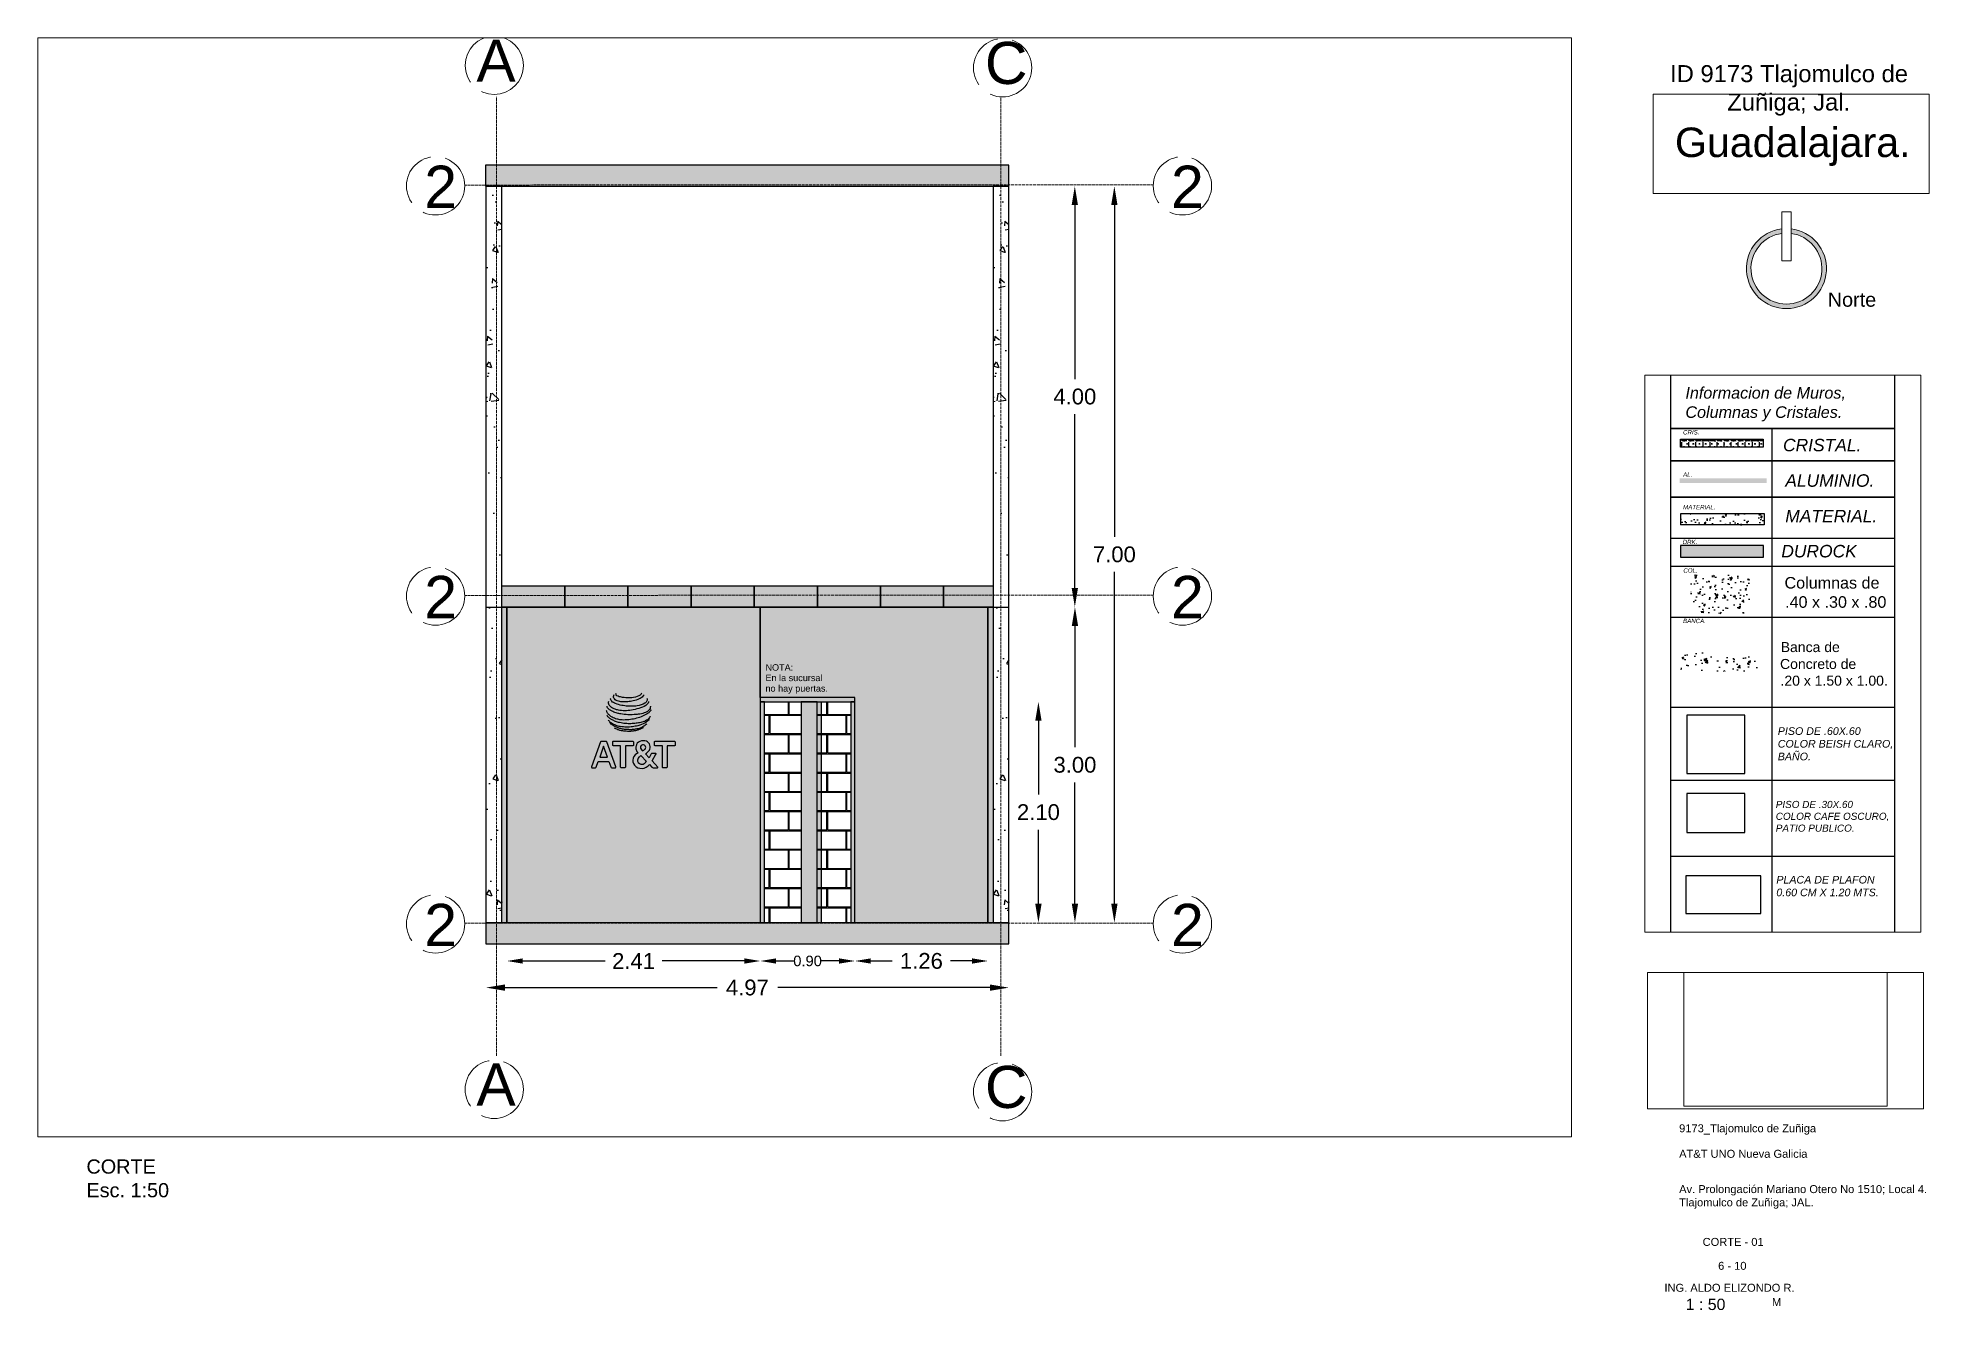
# Paper-space layout 'ARQ-06' of a CAD drawing. Header units: millimetres. Extents: x 82.4 to 165.7, y 72 to 128.1.
# The model-space entities are those that its viewports show. They can reach past a viewport. Long polylines and large blocks are cut down to what shows.
import ezdxf

# ---------------------------------------------------------------- set-up
doc = ezdxf.new("R2010")
doc.units = ezdxf.units.MM
doc.linetypes.add('ACAD_ISO02W100', pattern=[15, 12, -3])
for name, color, linetype in [('CORTE', 254, 'Continuous'), ('CUADRO IMFORMATIVO', 144, 'Continuous'), ('MEDIDAS.', 144, 'Continuous'), ('MUROS ACABADOS', 142, 'Continuous')]:
    doc.layers.add(name, color=color, linetype=linetype)
for name, color, linetype, lineweight in [('COTAS', 161, 'ACAD_ISO02W100', 20), ('IMAGENES 3', 142, 'Continuous', 18), ('LAM-Solapa', 157, 'Continuous', 18), ('MURO DUROCK', 161, 'Continuous', 25)]:
    doc.layers.add(name, color=color, linetype=linetype, lineweight=lineweight)
doc.styles.get("Standard").update_dxf_attribs({"font": 'arial.ttf'})
doc.dimstyles.get("Standard").update_dxf_attribs({"dimtxt": 0.15, "dimasz": 0.18, "dimexe": 0.18, "dimexo": 0.0625, "dimgap": 0.09, "dimtad": 0, "dimtih": 1, "dimtoh": 1, "dimzin": 0, "dimdsep": 46, "dimtxsty": 'Standard', "dimblk2": 'ARCHTICK', "dimcen": 0.09, "dimadec": 0, "dimazin": 0, "dimtfac": 1, "dimtofl": 0, "dimtmove": 0, "dimatfit": 3, "dimfxl": 1, "dimtolj": 1, "dimtzin": 0, "dimarcsym": 0})
picture_1 = doc.add_image_def('image53.png', size_in_pixel=(703, 467))

psp = doc.layouts.new('ARQ-06')

# ---------------------------------------------------------------- texts
at = {"layer": 'LAM-Solapa', "attachment_point": 1}
for s, width, heights, insert, char_height in [('\\pi1.7427;ID 9173 Tlajomulco de \\P\\pi4.2615;Zuñiga; Jal.', 13.82729, [3.054], (152.556, 126.864), 0.75), ('\\pi1.8495;Guadalajara.', 13.82729, [0], (152.662, 124.113), 1.2979), ('Norte', 22.68618, [0], (161.245, 116.846), 0.625), ('9173_Tlajomulco de Zuñiga', 23.37132, [0], (154.698, 80.202), 0.35), ('CORTE\\PEsc. 1:50', 22.68618, [0], (84.533, 78.654), 0.625), ('AT&T UNO Nueva Galicia', 23.37132, [0], (154.698, 79.078), 0.35), ('Av. Prolongación Mariano Otero No 1510; Local 4.\\PTlajomulco de Zuñiga; JAL.', 23.37132, [4.461], (154.698, 77.522), 0.35), ('\\pi1.8671;CORTE - 01', 6.30978, [1.862], (153.865, 75.197), 0.35), ('\\pi2.5506;6 - 10', 6.30978, [1.46], (153.865, 74.143), 0.35), ('ING. ALDO ELIZONDO R.', 12.25027, [0], (154.05, 73.176), 0.35), ('\\pi0.93798;1 : 50', 3.51409, [1.255], (154.05, 72.521), 0.5), ('M', 2.80981, [1.297], (158.788, 72.543), 0.35)]:
    psp.add_mtext_dynamic_manual_height_columns(s, width=width, gutter_width=12.5, heights=heights, dxfattribs=dict(at, insert=insert, char_height=char_height))

msp = doc.modelspace()

# ---------------------------------------------------------------- texts
at = {"layer": 'CORTE', "color": 140}
for s, p in [('NOTA:', (10967.269, 3785.816)), ('En la sucursal', (10967.269, 3785.717)), ('no hay puertas.', (10967.269, 3785.617))]:
    msp.add_text(s, height=0.0617, dxfattribs=at).set_placement(p)
at = {"layer": 'COTAS', "color": 164, "char_height": 0.4, "attachment_point": 1}
for s, insert in [('A', (10964.522, 3791.814)), ('C', (10969.355, 3791.792)), ('A', (10964.522, 3782.083)), ('C', (10969.355, 3782.06))]:
    msp.add_mtext_dynamic_manual_height_columns(s, width=0.04813, gutter_width=12.5, heights=[0], dxfattribs=dict(at, insert=insert))
at = {"layer": 'COTAS', "color": 164, "char_height": 0.402, "attachment_point": 1}
for insert in [(10964.026, 3790.616), (10971.123, 3790.616), (10964.026, 3786.717), (10971.123, 3786.717), (10964.026, 3783.6), (10971.123, 3783.6)]:
    msp.add_mtext('2', dxfattribs=dict(at, insert=insert))
at = {"layer": 'CUADRO IMFORMATIVO', "color": 7}
for s, height, p in [('Columnas de', 0.11881, (10997.114, 3819.75)), ('.40 x .30 x .80', 0.11881, (10997.12, 3819.552)), ('Banca de', 0.1031, (10997.075, 3819.096)), ('Concreto de', 0.10306, (10997.068, 3818.922)), ('.20 x 1.50 x 1.00.', 0.10306, (10997.073, 3818.75))]:
    msp.add_text(s, height=height, dxfattribs=at).set_placement(p)
at = {"layer": 'CUADRO IMFORMATIVO', "color": 7, "attachment_point": 1}
for s, insert, char_height in [('{\\fArial|b0|i1|c0|p34;Informacion de Muros, \\PColumnas y Cristales.}', (10996.094, 3821.824), 0.11888), ('{\\fArial|b0|i1|c0|p34;CRIS.}', (10996.07, 3821.381), 0.04516), ('{\\fArial|b0|i1|c0|p34;CRISTAL.}', (10997.099, 3821.291), 0.1282), ('{\\fArial|b0|i1|c0|p34;AL.}', (10996.07, 3820.946), 0.04516), ('{\\fArial|b0|i1|c0|p34;ALUMINIO.}', (10997.122, 3820.926), 0.12835), ('{\\fArial|b0|i1|c0|p34;MATERIAL.}', (10996.07, 3820.61), 0.04516), ('{\\fArial|b0|i1|c0|p34;MATERIAL.}', (10997.122, 3820.56), 0.12835), ('{\\fArial|b0|i1|c0|p34;DRK.}', (10996.066, 3820.252), 0.04516), ('{\\fArial|b0|i1|c0|p34;DUROCK}', (10997.081, 3820.199), 0.12835), ('{\\fArial|b0|i1|c0|p34;COL.}', (10996.073, 3819.958), 0.04516), ('{\\fArial|b0|i1|c0|p34;BANCA.}', (10996.07, 3819.439), 0.04516), ('{\\fArial|b0|i1|c0|p34;PISO DE .60X.60\\PCOLOR BEISH CLARO, \\PBAÑO. }', (10997.045, 3818.322), 0.07849), ('{\\fArial|b0|i1|c0|p34;PISO DE .30X.60\\PCOLOR CAFE OSCURO, \\PPATIO PUBLICO. }', (10997.024, 3817.564), 0.07311), ('{\\fArial|b0|i1|c0|p34;PLACA DE PLAFON\\P0.60 CM X 1.20 MTS.}', (10997.03, 3816.792), 0.07849)]:
    msp.add_mtext_dynamic_manual_height_columns(s, width=3.703, gutter_width=12.5, heights=[0], dxfattribs=dict(at, insert=insert, char_height=char_height))

# ---------------------------------------------------------------- blocks, each defined once
blk = doc.blocks.new('letrero para plano azul')
at = {"true_color": 0x389cff}
h = blk.add_hatch(color=150, dxfattribs=at)
h.dxf.hatch_style = 1
edge = h.paths.add_edge_path()
edge.add_spline(control_points=[(10971.29, 3808.231), (10971.291, 3808.222), (10971.302, 3808.189), (10971.345, 3808.159), (10971.405, 3808.126), (10971.47, 3808.104), (10971.562, 3808.085), (10971.68, 3808.073), (10971.797, 3808.075), (10971.906, 3808.088), (10971.98, 3808.107), (10972.039, 3808.139), (10972.072, 3808.171), (10972.084, 3808.204), (10972.085, 3808.225), (10972.085, 3808.231)], knot_values=[0.014023, 0.014023, 0.014023, 0.014023, 0.030974, 0.073379, 0.10402, 0.155335, 0.197783, 0.274963, 0.369242, 0.410223, 0.47411, 0.506523, 0.530369, 0.556614, 0.567607, 0.567607, 0.567607, 0.567607], degree=3, periodic=0)
edge.add_ellipse((10971.687, 3808.14), major_axis=(-0.408, 0), ratio=0.990182, start_angle=192.9923, end_angle=206.2179)
edge.add_spline(control_points=[(10972.053, 3808.318), (10972.053, 3808.315), (10972.052, 3808.295), (10972.008, 3808.24), (10971.906, 3808.197), (10971.776, 3808.163), (10971.647, 3808.144), (10971.535, 3808.15), (10971.443, 3808.17), (10971.377, 3808.203), (10971.333, 3808.241), (10971.316, 3808.285), (10971.319, 3808.31), (10971.324, 3808.322)], knot_values=[0.003597, 0.003597, 0.003597, 0.003597, 0.009886, 0.039798, 0.122741, 0.208239, 0.285459, 0.358281, 0.409779, 0.455584, 0.490924, 0.513468, 0.537289, 0.537289, 0.537289, 0.537289], degree=3, periodic=0)
edge.add_ellipse((10971.687, 3808.14), major_axis=(-0.408, 0), ratio=0.990182, start_angle=333.1991, end_angle=346.9413)
h = blk.add_hatch(color=150, dxfattribs=at)
h.dxf.hatch_style = 1
edge = h.paths.add_edge_path()
edge.add_spline(control_points=[(10971.958, 3808.442), (10971.96, 3808.437), (10971.96, 3808.43), (10971.938, 3808.394), (10971.872, 3808.357), (10971.777, 3808.326), (10971.669, 3808.311), (10971.587, 3808.309), (10971.519, 3808.315), (10971.477, 3808.327), (10971.438, 3808.348), (10971.415, 3808.377), (10971.406, 3808.414), (10971.416, 3808.436), (10971.423, 3808.448)], knot_values=[0.003593, 0.003593, 0.003593, 0.003593, 0.006024, 0.021106, 0.073245, 0.144555, 0.202269, 0.269247, 0.293403, 0.325434, 0.349075, 0.372728, 0.390364, 0.4152, 0.4152, 0.4152, 0.4152], degree=3, periodic=0)
edge.add_ellipse((10971.687, 3808.14), major_axis=(-0.408, 0), ratio=0.990182, start_angle=310.357, end_angle=323.8514)
edge.add_spline(control_points=[(10971.358, 3808.378), (10971.356, 3808.369), (10971.356, 3808.348), (10971.385, 3808.307), (10971.458, 3808.271), (10971.557, 3808.245), (10971.66, 3808.232), (10971.755, 3808.231), (10971.862, 3808.236), (10971.96, 3808.263), (10972.022, 3808.319), (10972.025, 3808.352), (10972.023, 3808.366), (10972.023, 3808.37)], knot_values=[0.008649, 0.008649, 0.008649, 0.008649, 0.025773, 0.045772, 0.096013, 0.166665, 0.233614, 0.282556, 0.338803, 0.427861, 0.462359, 0.479526, 0.486818, 0.486818, 0.486818, 0.486818], degree=3, periodic=0)
edge.add_ellipse((10971.687, 3808.14), major_axis=(-0.408, 0), ratio=0.990182, start_angle=214.66, end_angle=228.4302)
h = blk.add_hatch(color=150, dxfattribs=at)
h.dxf.hatch_style = 1
edge = h.paths.add_edge_path()
edge.add_ellipse((10971.687, 3808.14), major_axis=(-0.408, 0), ratio=0.990182, start_angle=235.8088, end_angle=304.4805)
edge.add_spline(control_points=[(10971.457, 3808.473), (10971.447, 3808.462), (10971.449, 3808.433), (10971.508, 3808.406), (10971.583, 3808.388), (10971.694, 3808.385), (10971.802, 3808.388), (10971.925, 3808.442), (10971.923, 3808.467), (10971.917, 3808.474)], knot_values=[0.128865, 0.128865, 0.128865, 0.128865, 0.153866, 0.179922, 0.232217, 0.300381, 0.373945, 0.445699, 0.478946, 0.478946, 0.478946, 0.478946], degree=3, periodic=0)
h = blk.add_hatch(color=150, dxfattribs=at)
h.dxf.hatch_style = 1
edge = h.paths.add_edge_path()
edge.add_spline(control_points=[(10971.286, 3808.07), (10971.29, 3808.062), (10971.298, 3808.048), (10971.317, 3808.028), (10971.344, 3808.004), (10971.387, 3807.978), (10971.447, 3807.95), (10971.529, 3807.927), (10971.609, 3807.914), (10971.695, 3807.91), (10971.775, 3807.912), (10971.866, 3807.922), (10971.941, 3807.938), (10972.005, 3807.967), (10972.052, 3807.996), (10972.074, 3808.029), (10972.082, 3808.041), (10972.084, 3808.044)], knot_values=[0.012982, 0.012982, 0.012982, 0.012982, 0.028308, 0.04302, 0.063513, 0.093229, 0.133566, 0.183249, 0.248239, 0.279568, 0.339134, 0.393524, 0.445234, 0.477135, 0.521976, 0.542107, 0.5483, 0.5483, 0.5483, 0.5483], degree=3, periodic=0)
edge.add_ellipse((10971.687, 3808.14), major_axis=(-0.408, 0), ratio=0.990182, start_angle=166.2681, end_angle=183.2099)
edge.add_spline(control_points=[(10972.095, 3808.163), (10972.092, 3808.156), (10972.085, 3808.141), (10972.059, 3808.113), (10972.003, 3808.074), (10971.914, 3808.034), (10971.805, 3808.001), (10971.698, 3807.982), (10971.611, 3807.977), (10971.536, 3807.981), (10971.479, 3807.992), (10971.425, 3808.009), (10971.381, 3808.03), (10971.345, 3808.055), (10971.318, 3808.081), (10971.301, 3808.103), (10971.287, 3808.127), (10971.282, 3808.144), (10971.28, 3808.153)], knot_values=[0.007802, 0.007802, 0.007802, 0.007802, 0.0205, 0.038932, 0.075849, 0.143421, 0.21564, 0.282181, 0.339884, 0.372758, 0.418414, 0.445526, 0.474864, 0.506767, 0.524911, 0.541965, 0.557948, 0.574375, 0.574375, 0.574375, 0.574375], degree=3, periodic=0)
edge.add_ellipse((10971.687, 3808.14), major_axis=(-0.408, 0), ratio=0.990182, start_angle=358.1762, end_angle=370)
h = blk.add_hatch(color=150, dxfattribs=at)
h.dxf.hatch_style = 1
edge = h.paths.add_edge_path()
edge.add_spline(control_points=[(10971.333, 3807.941), (10971.339, 3807.934), (10971.356, 3807.915), (10971.385, 3807.888), (10971.423, 3807.863), (10971.47, 3807.842), (10971.526, 3807.823), (10971.594, 3807.808), (10971.671, 3807.801), (10971.748, 3807.8), (10971.824, 3807.81), (10971.89, 3807.826), (10971.953, 3807.854), (10971.992, 3807.883), (10972.015, 3807.902), (10972.02, 3807.906)], knot_values=[0.02124, 0.02124, 0.02124, 0.02124, 0.038567, 0.066554, 0.09322, 0.121056, 0.158938, 0.200798, 0.247614, 0.298784, 0.33987, 0.387174, 0.420854, 0.464375, 0.475001, 0.475001, 0.475001, 0.475001], degree=3, periodic=0)
edge.add_ellipse((10971.687, 3808.14), major_axis=(-0.408, 0), ratio=0.990182, start_angle=144.5182, end_angle=157.8506)
edge.add_spline(control_points=[(10972.065, 3807.988), (10972.059, 3807.981), (10972.034, 3807.956), (10971.969, 3807.908), (10971.87, 3807.873), (10971.755, 3807.853), (10971.646, 3807.845), (10971.542, 3807.853), (10971.45, 3807.878), (10971.381, 3807.909), (10971.339, 3807.948), (10971.321, 3807.969), (10971.315, 3807.977)], knot_values=[0.011524, 0.011524, 0.011524, 0.011524, 0.028354, 0.074673, 0.157277, 0.217096, 0.286184, 0.354151, 0.405667, 0.458056, 0.490472, 0.508639, 0.508639, 0.508639, 0.508639], degree=3, periodic=0)
edge.add_ellipse((10971.687, 3808.14), major_axis=(-0.408, 0), ratio=0.990182, start_angle=23.854, end_angle=29.5948)
h = blk.add_hatch(color=150, dxfattribs=at)
h.dxf.hatch_style = 1
edge = h.paths.add_edge_path()
edge.add_ellipse((10971.687, 3808.14), major_axis=(-0.408, 0), ratio=0.990182, start_angle=50.6786, end_angle=131.2406)
edge.add_spline(control_points=[(10971.956, 3807.837), (10971.952, 3807.834), (10971.935, 3807.826), (10971.903, 3807.809), (10971.855, 3807.791), (10971.797, 3807.779), (10971.734, 3807.769), (10971.673, 3807.77), (10971.607, 3807.772), (10971.546, 3807.783), (10971.49, 3807.798), (10971.454, 3807.815), (10971.436, 3807.824), (10971.429, 3807.828)], knot_values=[0.00823, 0.00823, 0.00823, 0.00823, 0.0177, 0.042594, 0.074296, 0.109937, 0.148709, 0.189938, 0.2206, 0.268724, 0.301937, 0.3263, 0.33974, 0.33974, 0.33974, 0.33974], degree=3, periodic=0)
h = blk.add_hatch(color=255)
h.dxf.hatch_style = 1
edge = h.paths.add_edge_path()
edge.add_line((10971.014, 3807.103), (10971.079, 3807.103))
edge.add_arc((10971.079, 3807.116), 0.0137, 270, 346.4923)
edge.add_line((10971.092, 3807.113), (10971.13, 3807.219))
edge.add_line((10971.13, 3807.219), (10971.325, 3807.219))
edge.add_line((10971.325, 3807.219), (10971.361, 3807.117))
edge.add_arc((10971.382, 3807.124), 0.0215, 198.6171, 261.6624)
edge.add_line((10971.378, 3807.103), (10971.443, 3807.103))
edge.add_arc((10971.441, 3807.114), 0.0117, 278.8223, 386.0649)
edge.add_line((10971.452, 3807.119), (10971.287, 3807.577))
edge.add_arc((10971.271, 3807.571), 0.0166, 19.8261, 75.8209)
edge.add_line((10971.275, 3807.587), (10971.185, 3807.587))
edge.add_arc((10971.185, 3807.574), 0.0136, 90, 151.5385)
edge.add_line((10971.173, 3807.58), (10971.006, 3807.119))
edge.add_arc((10971.016, 3807.113), 0.0108, 151.0703, 262.0236)
h.paths.add_polyline_path([(10971.157, 3807.297), (10971.297, 3807.297), (10971.228, 3807.497)], flags=16)
h = blk.add_hatch(color=255)
h.dxf.hatch_style = 1
edge = h.paths.add_edge_path()
edge.add_line((10971.405, 3807.588), (10971.763, 3807.588))
edge.add_arc((10971.763, 3807.576), 0.0118, 4.2, 90, ccw=False)
edge.add_line((10971.775, 3807.577), (10971.775, 3807.518))
edge.add_arc((10971.764, 3807.518), 0.011, -95.3111, 0, ccw=False)
edge.add_line((10971.763, 3807.507), (10971.628, 3807.507))
edge.add_line((10971.628, 3807.507), (10971.628, 3807.112))
edge.add_arc((10971.616, 3807.114), 0.0118, 280.0314, 347.5188, ccw=False)
edge.add_line((10971.618, 3807.103), (10971.551, 3807.103))
edge.add_arc((10971.552, 3807.115), 0.0123, 188.9431, 262.8223, ccw=False)
edge.add_line((10971.54, 3807.113), (10971.54, 3807.507))
edge.add_line((10971.54, 3807.507), (10971.407, 3807.507))
edge.add_arc((10971.407, 3807.52), 0.0134, 193.5965, 270, ccw=False)
edge.add_line((10971.394, 3807.517), (10971.394, 3807.575))
edge.add_arc((10971.406, 3807.575), 0.0128, 97.5157, 180, ccw=False)
h = blk.add_hatch(color=255)
h.dxf.hatch_style = 1
edge = h.paths.add_edge_path(flags=16)
edge.add_arc((10971.829, 3807.617), 0.233, 297.9697, 312.5604)
edge.add_arc((10971.954, 3807.477), 0.0455, 315.7362, 358.7602)
edge.add_arc((10971.957, 3807.48), 0.0428, 355.2814, 443.5652)
edge.add_arc((10971.951, 3807.38), 0.143, 85.5402, 94.4598)
edge.add_arc((10971.946, 3807.479), 0.0434, 98.3903, 178.7763)
edge.add_arc((10971.96, 3807.475), 0.0574, 175.1233, 217.1316)
edge.add_arc((10972.044, 3807.523), 0.154, 212.4434, 226.6899)
edge = h.paths.add_edge_path(flags=16)
edge.add_line((10972.011, 3807.219), (10971.913, 3807.325))
edge.add_arc((10971.995, 3807.171), 0.174, 118.201, 134.038)
edge.add_arc((10971.924, 3807.242), 0.0742, 132.5389, 194.599)
edge.add_arc((10971.924, 3807.241), 0.0743, 194.4613, 279.0682)
edge.add_arc((10971.93, 3807.254), 0.0857, 274.3532, 321.59)
edge.add_arc((10971.85, 3807.33), 0.196, 318.4876, 325.3812)
edge = h.paths.add_edge_path()
edge.add_arc((10971.915, 3807.236), 0.151, 111.7971, 215.4875)
edge.add_arc((10971.924, 3807.272), 0.181, 223.2882, 323.398)
edge.add_line((10972.069, 3807.164), (10972.114, 3807.114))
edge.add_arc((10972.136, 3807.129), 0.0264, 215.8159, 267.0105)
edge.add_line((10972.134, 3807.103), (10972.217, 3807.103))
edge.add_arc((10972.216, 3807.112), 0.00941, 277.5157, 384.5194)
edge.add_line((10972.224, 3807.116), (10972.119, 3807.23))
edge.add_line((10972.119, 3807.23), (10972.188, 3807.35))
edge.add_arc((10972.18, 3807.354), 0.00926, 329.9216, 439.5861)
edge.add_line((10972.182, 3807.364), (10972.116, 3807.364))
edge.add_arc((10972.116, 3807.345), 0.0189, 90, 140.6245)
edge.add_line((10972.101, 3807.357), (10972.06, 3807.286))
edge.add_line((10972.06, 3807.286), (10971.993, 3807.36))
edge.add_arc((10971.904, 3807.536), 0.197, 296.6772, 325.6351)
edge.add_arc((10971.968, 3807.482), 0.114, 329.7219, 428.2029)
edge.add_arc((10971.953, 3807.427), 0.171, 70.2157, 111.5609)
edge.add_arc((10971.933, 3807.482), 0.113, 112.5789, 170.1889)
edge.add_arc((10971.954, 3807.474), 0.135, 168.3304, 197.2049)
edge.add_arc((10971.999, 3807.496), 0.185, 199.7699, 220.7987)
h = blk.add_hatch(color=255)
h.dxf.hatch_style = 1
edge = h.paths.add_edge_path()
edge.add_line((10972.17, 3807.588), (10972.528, 3807.588))
edge.add_arc((10972.528, 3807.576), 0.0118, 4.2, 90, ccw=False)
edge.add_line((10972.54, 3807.577), (10972.54, 3807.518))
edge.add_arc((10972.529, 3807.518), 0.011, -95.3111, 0, ccw=False)
edge.add_line((10972.528, 3807.507), (10972.393, 3807.507))
edge.add_line((10972.393, 3807.507), (10972.393, 3807.112))
edge.add_arc((10972.381, 3807.114), 0.0118, 280.0314, 347.5188, ccw=False)
edge.add_line((10972.383, 3807.103), (10972.316, 3807.103))
edge.add_arc((10972.317, 3807.115), 0.0123, 188.9431, 262.8223, ccw=False)
edge.add_line((10972.305, 3807.113), (10972.305, 3807.507))
edge.add_line((10972.305, 3807.507), (10972.172, 3807.507))
edge.add_arc((10972.172, 3807.52), 0.0134, 193.5965, 270, ccw=False)
edge.add_line((10972.158, 3807.517), (10972.158, 3807.575))
edge.add_arc((10972.171, 3807.575), 0.0128, 97.5157, 180, ccw=False)
at = {"color": 255}
for points in [[(10971.014, 3807.103), (10971.079, 3807.103, 0.346732), (10971.092, 3807.113), (10971.13, 3807.219), (10971.325, 3807.219), (10971.361, 3807.117, 0.282242), (10971.378, 3807.103), (10971.443, 3807.103, 0.50537), (10971.452, 3807.119), (10971.287, 3807.577, 0.249304), (10971.275, 3807.587), (10971.185, 3807.587, 0.275157), (10971.173, 3807.58), (10971.006, 3807.119, 0.525866)], [(10971.405, 3807.588), (10971.763, 3807.588, -0.392903), (10971.775, 3807.577), (10971.775, 3807.518, -0.441632), (10971.763, 3807.507), (10971.628, 3807.507), (10971.628, 3807.112, -0.303287), (10971.618, 3807.103), (10971.551, 3807.103, -0.334009), (10971.54, 3807.113), (10971.54, 3807.507), (10971.407, 3807.507, -0.346298), (10971.394, 3807.517), (10971.394, 3807.575, -0.376295)], [(10972.17, 3807.588), (10972.528, 3807.588, -0.392903), (10972.54, 3807.577), (10972.54, 3807.518, -0.441632), (10972.528, 3807.507), (10972.393, 3807.507), (10972.393, 3807.112, -0.303287), (10972.383, 3807.103), (10972.316, 3807.103, -0.334009), (10972.305, 3807.113), (10972.305, 3807.507), (10972.172, 3807.507, -0.346298), (10972.158, 3807.517), (10972.158, 3807.575, -0.376295)]]:
    blk.add_lwpolyline(points, format="xyb", close=True, dxfattribs=at)
blk.add_lwpolyline([(10971.157, 3807.297), (10971.297, 3807.297), (10971.228, 3807.497), (10971.157, 3807.297)], dxfattribs=at)
for points in [[(10971.993, 3807.36, 0.12703), (10972.067, 3807.424, 0.458264), (10972.011, 3807.588, 0.182385), (10971.89, 3807.586, 0.256803), (10971.822, 3807.501, 0.12666), (10971.825, 3807.434, 0.092014), (10971.859, 3807.376, -56.877628)], [(10971.939, 3807.411, 0.06375), (10971.987, 3807.445, 0.189964), (10972, 3807.476, 0.405468), (10971.962, 3807.522, 0.038938), (10971.94, 3807.522, 0.365879), (10971.903, 3807.48, 0.185377), (10971.914, 3807.441, 0.062243), (10971.939, 3807.411, -0.802104)], [(10971.859, 3807.376, 0.486062), (10971.792, 3807.148, 0.466891), (10972.069, 3807.164), (10972.114, 3807.114, 0.22717), (10972.134, 3807.103), (10972.217, 3807.103, 0.504061), (10972.224, 3807.116), (10972.119, 3807.23), (10972.188, 3807.35, 0.518708), (10972.182, 3807.364), (10972.116, 3807.364, 0.224555), (10972.101, 3807.357), (10972.06, 3807.286), (10971.993, 3807.36)], [(10972.011, 3807.219), (10971.913, 3807.325, 0.069212), (10971.874, 3807.296, 0.277607), (10971.852, 3807.223, 0.386906), (10971.936, 3807.168, 0.209078), (10971.997, 3807.2, 0.030088), (10972.011, 3807.219, 0.609101)]]:
    blk.add_lwpolyline(points, format="xyb", dxfattribs=at)
at = {"color": 150, "true_color": 0x389cff}
for points, knots in [([(10972.053, 3808.318), (10972.053, 3808.315), (10972.052, 3808.295), (10972.008, 3808.24), (10971.906, 3808.197), (10971.776, 3808.163), (10971.647, 3808.144), (10971.535, 3808.15), (10971.443, 3808.17), (10971.377, 3808.203), (10971.333, 3808.241), (10971.316, 3808.285), (10971.319, 3808.31), (10971.324, 3808.322)], [0.0035967, 0.0035967, 0.0035967, 0.0035967, 0.0098858, 0.0397983, 0.122741, 0.2082388, 0.285459, 0.3582808, 0.4097789, 0.4555835, 0.4909237, 0.5134678, 0.5372889, 0.5372889, 0.5372889, 0.5372889]), ([(10972.023, 3808.37), (10972.023, 3808.366), (10972.025, 3808.352), (10972.022, 3808.319), (10971.96, 3808.263), (10971.862, 3808.236), (10971.755, 3808.231), (10971.66, 3808.232), (10971.557, 3808.245), (10971.458, 3808.271), (10971.385, 3808.307), (10971.356, 3808.348), (10971.356, 3808.369), (10971.358, 3808.378)], [0.0086485, 0.0086485, 0.0086485, 0.0086485, 0.01594, 0.0331077, 0.067605, 0.1566633, 0.2129102, 0.2618518, 0.3288015, 0.3994534, 0.4496941, 0.4696933, 0.4868177, 0.4868177, 0.4868177, 0.4868177]), ([(10971.958, 3808.442), (10971.96, 3808.437), (10971.96, 3808.43), (10971.938, 3808.394), (10971.872, 3808.357), (10971.777, 3808.326), (10971.669, 3808.311), (10971.587, 3808.309), (10971.519, 3808.315), (10971.477, 3808.327), (10971.438, 3808.348), (10971.415, 3808.377), (10971.406, 3808.414), (10971.416, 3808.436), (10971.423, 3808.448)], [0.0035932, 0.0035932, 0.0035932, 0.0035932, 0.0060238, 0.0211063, 0.0732448, 0.1445555, 0.2022685, 0.2692466, 0.2934034, 0.3254338, 0.3490749, 0.3727276, 0.3903641, 0.4151999, 0.4151999, 0.4151999, 0.4151999]), ([(10971.917, 3808.474), (10971.923, 3808.467), (10971.925, 3808.442), (10971.802, 3808.388), (10971.694, 3808.385), (10971.583, 3808.388), (10971.508, 3808.406), (10971.449, 3808.433), (10971.447, 3808.462), (10971.457, 3808.473)], [0.1288654, 0.1288654, 0.1288654, 0.1288654, 0.1621128, 0.2338664, 0.3074303, 0.3755951, 0.4278902, 0.4539459, 0.4789464, 0.4789464, 0.4789464, 0.4789464]), ([(10972.095, 3808.163), (10972.092, 3808.156), (10972.085, 3808.141), (10972.059, 3808.113), (10972.003, 3808.074), (10971.914, 3808.034), (10971.805, 3808.001), (10971.698, 3807.982), (10971.611, 3807.977), (10971.536, 3807.981), (10971.479, 3807.992), (10971.425, 3808.009), (10971.381, 3808.03), (10971.345, 3808.055), (10971.318, 3808.081), (10971.301, 3808.103), (10971.287, 3808.127), (10971.282, 3808.144), (10971.28, 3808.153)], [0.0078016, 0.0078016, 0.0078016, 0.0078016, 0.0205003, 0.0389321, 0.0758492, 0.1434214, 0.2156401, 0.2821809, 0.3398835, 0.3727584, 0.4184145, 0.4455255, 0.4748644, 0.5067672, 0.5249113, 0.5419651, 0.5579475, 0.5743748, 0.5743748, 0.5743748, 0.5743748]), ([(10972.084, 3808.044), (10972.082, 3808.041), (10972.074, 3808.029), (10972.052, 3807.996), (10972.005, 3807.967), (10971.941, 3807.938), (10971.866, 3807.922), (10971.775, 3807.912), (10971.695, 3807.91), (10971.609, 3807.914), (10971.529, 3807.927), (10971.447, 3807.95), (10971.387, 3807.978), (10971.344, 3808.004), (10971.317, 3808.028), (10971.298, 3808.048), (10971.29, 3808.062), (10971.286, 3808.07)], [0.0129818, 0.0129818, 0.0129818, 0.0129818, 0.0191742, 0.0393052, 0.0841466, 0.1160473, 0.1677579, 0.2221471, 0.2817133, 0.3130424, 0.3780328, 0.4277155, 0.4680528, 0.4977683, 0.518262, 0.5329737, 0.5482997, 0.5482997, 0.5482997, 0.5482997]), ([(10972.085, 3808.231), (10972.085, 3808.225), (10972.084, 3808.204), (10972.072, 3808.171), (10972.039, 3808.139), (10971.98, 3808.107), (10971.906, 3808.088), (10971.797, 3808.075), (10971.68, 3808.073), (10971.562, 3808.085), (10971.47, 3808.104), (10971.405, 3808.126), (10971.345, 3808.159), (10971.302, 3808.189), (10971.291, 3808.222), (10971.29, 3808.231)], [0.0140234, 0.0140234, 0.0140234, 0.0140234, 0.0250162, 0.0512619, 0.0751078, 0.1075212, 0.1714081, 0.2123883, 0.306668, 0.3838473, 0.4262958, 0.4776106, 0.5082517, 0.5506568, 0.5676073, 0.5676073, 0.5676073, 0.5676073]), ([(10972.065, 3807.988), (10972.059, 3807.981), (10972.034, 3807.956), (10971.969, 3807.908), (10971.87, 3807.873), (10971.755, 3807.853), (10971.646, 3807.845), (10971.542, 3807.853), (10971.45, 3807.878), (10971.381, 3807.909), (10971.339, 3807.948), (10971.321, 3807.969), (10971.315, 3807.977)], [0.011524, 0.011524, 0.011524, 0.011524, 0.0283541, 0.0746731, 0.1572768, 0.2170963, 0.2861837, 0.3541511, 0.4056674, 0.4580557, 0.4904717, 0.5086393, 0.5086393, 0.5086393, 0.5086393]), ([(10972.02, 3807.906), (10972.015, 3807.902), (10971.992, 3807.883), (10971.953, 3807.854), (10971.89, 3807.826), (10971.824, 3807.81), (10971.748, 3807.8), (10971.671, 3807.801), (10971.594, 3807.808), (10971.526, 3807.823), (10971.47, 3807.842), (10971.423, 3807.863), (10971.385, 3807.888), (10971.356, 3807.915), (10971.339, 3807.934), (10971.333, 3807.941)], [0.0212403, 0.0212403, 0.0212403, 0.0212403, 0.0318666, 0.0753881, 0.1090673, 0.1563713, 0.1974573, 0.2486273, 0.2954439, 0.3373039, 0.3751856, 0.4030217, 0.4296875, 0.4576748, 0.4750013, 0.4750013, 0.4750013, 0.4750013]), ([(10971.956, 3807.837), (10971.952, 3807.834), (10971.935, 3807.826), (10971.903, 3807.809), (10971.855, 3807.791), (10971.797, 3807.779), (10971.734, 3807.769), (10971.673, 3807.77), (10971.607, 3807.772), (10971.546, 3807.783), (10971.49, 3807.798), (10971.454, 3807.815), (10971.436, 3807.824), (10971.429, 3807.828)], [0.0082302, 0.0082302, 0.0082302, 0.0082302, 0.0177002, 0.0425936, 0.0742963, 0.109937, 0.1487094, 0.1899382, 0.2206004, 0.2687243, 0.3019369, 0.3263003, 0.3397397, 0.3397397, 0.3397397, 0.3397397])]:
    blk.add_open_spline(points, degree=3, knots=knots, dxfattribs=at)
blk = doc.blocks.new('*D151')
at = {"layer": 'Defpoints', "color": 0, "transparency": 16777216}
for p in [(10968.119, 3783.057), (10969.383, 3783.057), (10969.383, 3783.057)]:
    blk.add_point(p, dxfattribs=at)
at = {"layer": 'MEDIDAS.', "color": 0, "lineweight": -2, "transparency": 16777216}
for p, q in [((10968.269, 3783.057), (10968.473, 3783.057)), ((10969.233, 3783.057), (10969.028, 3783.057))]:
    blk.add_line(p, q, dxfattribs=at)
at = {"layer": 'MEDIDAS.', "color": 0, "transparency": 16777216}
for points in [[(10968.269, 3783.082), (10968.269, 3783.032), (10968.119, 3783.057)], [(10969.233, 3783.082), (10969.233, 3783.032), (10969.383, 3783.057)]]:
    blk.add_solid(points, dxfattribs=at)
at = {"layer": 'MEDIDAS.', "color": 0, "transparency": 16777216, "insert": (10968.751, 3783.057), "char_height": 0.15, "attachment_point": 5}
blk.add_mtext('\\A1;1.26', dxfattribs=at)
blk = doc.blocks.new('_ArchTick')
at = {"color": 0, "linetype": 'ByBlock', "const_width": 0.15}
blk.add_lwpolyline([(-0.5, -0.5), (0.5, 0.5)], dxfattribs=at)
blk = doc.blocks.new('*D152')
at = {"layer": 'Defpoints', "color": 0, "transparency": 16777216}
for p in [(10967.219, 3783.057), (10968.119, 3783.057), (10968.119, 3783.057)]:
    blk.add_point(p, dxfattribs=at)
at = {"layer": 'MEDIDAS.', "color": 0, "lineweight": -2, "transparency": 16777216}
for p, q in [((10967.369, 3783.057), (10967.539, 3783.057)), ((10967.969, 3783.057), (10967.798, 3783.057))]:
    blk.add_line(p, q, dxfattribs=at)
at = {"layer": 'MEDIDAS.', "color": 0, "transparency": 16777216}
for points in [[(10967.369, 3783.082), (10967.369, 3783.032), (10967.219, 3783.057)], [(10967.969, 3783.082), (10967.969, 3783.032), (10968.119, 3783.057)]]:
    blk.add_solid(points, dxfattribs=at)
at = {"layer": 'MEDIDAS.', "color": 0, "transparency": 16777216, "insert": (10967.669, 3783.057), "char_height": 0.1, "attachment_point": 5}
blk.add_mtext('\\A1;0.90', dxfattribs=at)
blk = doc.blocks.new('*D153')
at = {"layer": 'Defpoints', "color": 0, "transparency": 16777216}
for p in [(10964.812, 3783.057), (10967.219, 3783.057), (10967.219, 3783.057)]:
    blk.add_point(p, dxfattribs=at)
at = {"layer": 'MEDIDAS.', "color": 0, "lineweight": -2, "transparency": 16777216}
for p, q in [((10964.962, 3783.057), (10965.744, 3783.057)), ((10967.069, 3783.057), (10966.287, 3783.057))]:
    blk.add_line(p, q, dxfattribs=at)
at = {"layer": 'MEDIDAS.', "color": 0, "transparency": 16777216}
for points in [[(10964.962, 3783.082), (10964.962, 3783.032), (10964.812, 3783.057)], [(10967.069, 3783.082), (10967.069, 3783.032), (10967.219, 3783.057)]]:
    blk.add_solid(points, dxfattribs=at)
at = {"layer": 'MEDIDAS.', "color": 0, "transparency": 16777216, "insert": (10966.015, 3783.057), "char_height": 0.15, "attachment_point": 5}
blk.add_mtext('\\A1;2.41', dxfattribs=at)
blk = doc.blocks.new('*D154')
at = {"layer": 'Defpoints', "color": 0, "transparency": 16777216}
for p in [(10964.612, 3782.804), (10969.582, 3782.804), (10969.582, 3782.804)]:
    blk.add_point(p, dxfattribs=at)
at = {"layer": 'MEDIDAS.', "color": 0, "lineweight": -2, "transparency": 16777216}
for p, q in [((10964.792, 3782.804), (10966.81, 3782.804)), ((10969.402, 3782.804), (10967.385, 3782.804))]:
    blk.add_line(p, q, dxfattribs=at)
at = {"layer": 'MEDIDAS.', "color": 0, "transparency": 16777216}
for points in [[(10964.792, 3782.834), (10964.792, 3782.774), (10964.612, 3782.804)], [(10969.402, 3782.834), (10969.402, 3782.774), (10969.582, 3782.804)]]:
    blk.add_solid(points, dxfattribs=at)
at = {"layer": 'MEDIDAS.', "color": 0, "transparency": 16777216, "insert": (10967.097, 3782.804), "char_height": 0.15, "attachment_point": 5}
blk.add_mtext('\\A1;4.97', dxfattribs=at)
blk = doc.blocks.new('*D155')
at = {"layer": 'Defpoints', "color": 0, "transparency": 16777216}
for p in [(10970.209, 3786.421), (10970.21, 3786.421), (10970.21, 3783.421)]:
    blk.add_point(p, dxfattribs=at)
at = {"layer": 'MEDIDAS.', "color": 0, "lineweight": -2, "transparency": 16777216}
for p, q in [((10970.209, 3786.421), (10970.21, 3786.421)), ((10970.21, 3786.241), (10970.21, 3785.088)), ((10970.21, 3783.601), (10970.21, 3784.755))]:
    blk.add_line(p, q, dxfattribs=at)
at = {"layer": 'MEDIDAS.', "color": 0, "transparency": 16777216}
for points in [[(10970.18, 3786.241), (10970.24, 3786.241), (10970.21, 3786.421)], [(10970.18, 3783.601), (10970.24, 3783.601), (10970.21, 3783.421)]]:
    blk.add_solid(points, dxfattribs=at)
at = {"layer": 'MEDIDAS.', "color": 0, "transparency": 16777216, "insert": (10970.21, 3784.921), "char_height": 0.15, "attachment_point": 5}
blk.add_mtext('\\A1;3.00', dxfattribs=at)
blk = doc.blocks.new('*D156')
at = {"layer": 'Defpoints', "color": 0, "transparency": 16777216}
for p in [(10969.863, 3785.521), (10969.863, 3785.521), (10969.863, 3783.421)]:
    blk.add_point(p, dxfattribs=at)
at = {"layer": 'MEDIDAS.', "color": 0, "lineweight": -2, "transparency": 16777216}
for p, q in [((10969.863, 3785.341), (10969.863, 3784.638)), ((10969.863, 3783.601), (10969.863, 3784.305))]:
    blk.add_line(p, q, dxfattribs=at)
at = {"layer": 'MEDIDAS.', "color": 0, "transparency": 16777216}
for points in [[(10969.833, 3785.341), (10969.893, 3785.341), (10969.863, 3785.521)], [(10969.833, 3783.601), (10969.893, 3783.601), (10969.863, 3783.421)]]:
    blk.add_solid(points, dxfattribs=at)
at = {"layer": 'MEDIDAS.', "color": 0, "transparency": 16777216, "insert": (10969.863, 3784.471), "char_height": 0.15, "attachment_point": 5}
blk.add_mtext('\\A1;2.10', dxfattribs=at)
blk = doc.blocks.new('*D157')
at = {"layer": 'Defpoints', "color": 0, "transparency": 16777216}
for p in [(10970.209, 3790.421), (10970.209, 3790.421), (10970.209, 3786.421)]:
    blk.add_point(p, dxfattribs=at)
at = {"layer": 'MEDIDAS.', "color": 0, "lineweight": -2, "transparency": 16777216}
for p, q in [((10970.209, 3790.241), (10970.209, 3788.588)), ((10970.209, 3786.601), (10970.209, 3788.255))]:
    blk.add_line(p, q, dxfattribs=at)
at = {"layer": 'MEDIDAS.', "color": 0, "transparency": 16777216}
for points in [[(10970.179, 3790.241), (10970.239, 3790.241), (10970.209, 3790.421)], [(10970.179, 3786.601), (10970.239, 3786.601), (10970.209, 3786.421)]]:
    blk.add_solid(points, dxfattribs=at)
at = {"layer": 'MEDIDAS.', "color": 0, "transparency": 16777216, "insert": (10970.209, 3788.421), "char_height": 0.15, "attachment_point": 5}
blk.add_mtext('\\A1;4.00', dxfattribs=at)
blk = doc.blocks.new('*D158')
at = {"layer": 'Defpoints', "color": 0, "transparency": 16777216}
for p in [(10970.585, 3790.421), (10970.585, 3783.421), (10970.585, 3783.421)]:
    blk.add_point(p, dxfattribs=at)
at = {"layer": 'MEDIDAS.', "color": 0, "lineweight": -2, "transparency": 16777216}
for p, q in [((10970.585, 3790.241), (10970.585, 3787.088)), ((10970.585, 3783.601), (10970.585, 3786.755))]:
    blk.add_line(p, q, dxfattribs=at)
at = {"layer": 'MEDIDAS.', "color": 0, "transparency": 16777216}
for points in [[(10970.555, 3790.241), (10970.615, 3790.241), (10970.585, 3790.421)], [(10970.555, 3783.601), (10970.615, 3783.601), (10970.585, 3783.421)]]:
    blk.add_solid(points, dxfattribs=at)
at = {"layer": 'MEDIDAS.', "color": 0, "transparency": 16777216, "insert": (10970.585, 3786.921), "char_height": 0.15, "attachment_point": 5}
blk.add_mtext('\\A1;7.00', dxfattribs=at)

# ---------------------------------------------------------------- dimensions: what is measured, and where the dimension line sits
at = {"layer": 'MEDIDAS.'}
for base, p1, p2, picture, middle in [((10970.209, 3790.421), (10970.209, 3786.421), (10970.209, 3790.421), '*D157', (10970.209, 3788.421)), ((10970.585, 3783.421), (10970.585, 3790.421), (10970.585, 3783.421), '*D158', (10970.585, 3786.921)), ((10969.863, 3785.521), (10969.863, 3783.421), (10969.863, 3785.521), '*D156', (10969.863, 3784.471))]:
    dim = msp.add_linear_dim(base=base, p1=p1, p2=p2, angle=90, dimstyle='Standard', override={"dimexe": 0, "dimexo": 0}, dxfattribs=at)
    dim.commit()
    dim.dimension.update_dxf_attribs({"geometry": picture, "text_midpoint": middle})
dim = msp.add_linear_dim(base=(10970.21, 3786.421), p1=(10970.21, 3783.421), p2=(10970.209, 3786.421), angle=90, dimstyle='Standard', override={"dimexe": 0, "dimexo": 0}, dxfattribs=at)
dim.commit()
dim.dimension.update_dxf_attribs({"geometry": '*D155', "text_midpoint": (10970.21, 3784.921), "dimtype": 160})
for base, p1, p2, override, picture, middle in [((10967.219, 3783.057), (10964.812, 3783.057), (10967.219, 3783.057), {"dimasz": 0.15, "dimexe": 0, "dimexo": 0}, '*D153', (10966.015, 3783.057)), ((10969.383, 3783.057), (10968.119, 3783.057), (10969.383, 3783.057), {"dimasz": 0.15, "dimexe": 0, "dimexo": 0}, '*D151', (10968.751, 3783.057)), ((10968.119, 3783.057), (10967.219, 3783.057), (10968.119, 3783.057), {"dimtxt": 0.1, "dimasz": 0.15, "dimexe": 0, "dimexo": 0, "dimgap": 0}, '*D152', (10967.669, 3783.057)), ((10969.582, 3782.804), (10964.612, 3782.804), (10969.582, 3782.804), {"dimexe": 0, "dimexo": 0}, '*D154', (10967.097, 3782.804))]:
    dim = msp.add_linear_dim(base=base, p1=p1, p2=p2, dimstyle='Standard', override=override, dxfattribs=at)
    dim.commit()
    dim.dimension.update_dxf_attribs({"geometry": picture, "text_midpoint": middle})

# ---------------------------------------------------------------- hatches: boundary and pattern name
at = {"layer": 'CORTE'}
h = msp.add_hatch(color=256, dxfattribs=at)
h.dxf.hatch_style = 1
h.set_gradient(color1=(127, 0, 63), color2=(148, 0, 74), one_color=1, tint=0.29)
h.paths.add_polyline_path([(10964.711, 3787.442), (10966.403, 3787.442), (10966.403, 3784.242), (10964.711, 3784.242)], flags=17)
h.paths.add_polyline_path([(10964.711, 3787.442), (10966.403, 3787.442), (10966.403, 3784.242), (10964.711, 3784.242)], flags=17)
at = {"layer": 'CUADRO IMFORMATIVO'}
h = msp.add_hatch(dxfattribs=at)
h.set_pattern_fill('ANGLE', color=151, scale=0.010385)
h.set_pattern_definition([(0, (-11794.835896, -4063.511164), (0, 0.07254180236), [0.05275767444, -0.01978412792]), (90, (-11794.835896, -4063.511164), (-0.07254180236, 4e-18), [0.05275767444, -0.01978412792])])
h.paths.add_polyline_path([(10996.895, 3821.204), (10996.895, 3821.287), (10996.043, 3821.287), (10996.043, 3821.204)])
h = msp.add_hatch(dxfattribs=at)
h.set_pattern_fill('CROSS', color=161, scale=0.005)
h.paths.add_polyline_path([(10996.043, 3821.204), (10996.043, 3821.287), (10996.895, 3821.287), (10996.895, 3821.204)])
h = msp.add_hatch(color=161, dxfattribs=at)
h.dxf.hatch_style = 1
h.paths.add_polyline_path([(10996.929, 3820.838), (10996.929, 3820.885), (10996.035, 3820.885), (10996.035, 3820.838)])
h = msp.add_hatch(dxfattribs=at)
h.set_pattern_fill('AR-CONC', color=250, scale=0.001)
h.set_pattern_definition([(50, (0.0001, 0), (0.182184669, -0.0159390855), [0.01905, -0.20955]), (355, (0.0001, 0), (-0.0352434214, 0.1910568452), [0.01524, -0.1676405842]), (100.4514447, (0.01528, -0.00133), (0.146941247, 0.175117752), [0.0161900088, -0.1780902446]), (46.1842, (0.0001, 0.0508), (0.271079041, -0.042042328), [0.028575, -0.314325]), (96.6355576, (0.0227, 0.0473), (0.237404134, 0.2474261246), [0.024285023, -0.267135608]), (351.1841512, (0.0001, 0.0508), (0.237404134, 0.2474261246), [0.022859967, -0.251459732]), (21, (0.0255, 0.0381), (0.1516143913, -0.1022651982), [0.01905, -0.20955]), (326, (0.0255, 0.0381), (0.0618020283, 0.184187966), [0.01524, -0.16764]), (71.451445, (0.03813, 0.02958), (0.2134164193, 0.081922769), [0.0161900088, -0.1780899376]), (37.5, (0.0001, 0), (0.00308860325, 0.08455503887), [0, -0.165608, 0, -0.17018, 0, -0.168275]), (7.5, (0.0001, 0), (0.0668196625, 0.1001805748), [0, -0.097028, 0, -0.161798, 0, -0.064135]), (327.5, (-0.05654, 0), (0.13559059517, -0.005728744), [0, -0.0635, 0, -0.19812, 0, -0.26289]), (317.5, (-0.08194, 0), (0.1481291814, 0.025426491), [0, -0.08255, 0, -0.131572, 0, -0.18669])])
h.paths.add_polyline_path([(10996.903, 3820.407), (10996.047, 3820.407), (10996.047, 3820.522), (10996.903, 3820.522)])
at = {"layer": 'CUADRO IMFORMATIVO', "true_color": 0x0a85ff}
h = msp.add_hatch(color=150, dxfattribs=at)
h.dxf.hatch_style = 1
h.paths.add_polyline_path([(10996.045, 3820.193), (10996.045, 3820.073), (10996.898, 3820.073), (10996.898, 3820.193)])
at = {"layer": 'CUADRO IMFORMATIVO'}
h = msp.add_hatch(dxfattribs=at)
h.set_pattern_fill('AR-CONC', color=142, scale=0.001)
h.set_pattern_definition([(50, (18.55573, 23.4516), (0.182184669, -0.0159390855), [0.01905, -0.20955]), (355, (18.55573, 23.4516), (-0.0352434214, 0.1910568452), [0.01524, -0.1676405842]), (100.4514447, (18.57092, 23.45027), (0.146941247, 0.175117752), [0.0161900088, -0.1780902446]), (46.1842, (18.55573, 23.5024), (0.271079041, -0.042042328), [0.028575, -0.314325]), (96.6355576, (18.57832, 23.4989), (0.237404134, 0.2474261246), [0.024285023, -0.267135608]), (351.1841512, (18.55573, 23.5024), (0.237404134, 0.2474261246), [0.022859967, -0.251459732]), (21, (18.58113, 23.4897), (0.1516143913, -0.1022651982), [0.01905, -0.20955]), (326, (18.58113, 23.4897), (0.0618020283, 0.184187966), [0.01524, -0.16764]), (71.451445, (18.59377, 23.48118), (0.2134164193, 0.081922769), [0.0161900088, -0.1780899376]), (37.5, (18.55573, 23.4516), (0.00308860325, 0.08455503887), [0, -0.165608, 0, -0.17018, 0, -0.168275]), (7.5, (18.55573, 23.4516), (0.0668196625, 0.1001805748), [0, -0.097028, 0, -0.161798, 0, -0.064135]), (327.5, (18.49909, 23.4516), (0.13559059517, -0.005728744), [0, -0.0635, 0, -0.19812, 0, -0.26289]), (317.5, (18.47369, 23.4516), (0.1481291814, 0.025426491), [0, -0.08255, 0, -0.131572, 0, -0.18669])])
h.paths.add_polyline_path([(10996.152, 3819.491), (10996.752, 3819.491), (10996.752, 3819.891), (10996.152, 3819.891)])
h = msp.add_hatch(dxfattribs=at)
h.set_pattern_fill('AR-CONC', color=142, scale=0.001228)
h.set_pattern_definition([(50, (4256.03059, 1484.32152), (0.2237743324, -0.019577708), [0.023398791, -0.2573867034]), (355, (4256.03059, 1484.32152), (-0.0432888955, 0.234671876), [0.018719033, -0.20591008]), (100.4514447, (4256.04923, 1484.31988), (0.180485436, 0.215094158), [0.0198859126, -0.2187452205]), (46.1842, (4256.03059, 1484.3839), (0.332961779, -0.051639877), [0.035098187, -0.386080055]), (96.6355576, (4256.05833, 1484.3796), (0.291599463, 0.303909303), [0.029828881, -0.328118127]), (351.184151, (4256.0306, 1484.3839), (0.291599463, 0.303909303), [0.028078509, -0.308863715]), (21, (4256.06178, 1484.36831), (0.18622538, -0.125610605), [0.023398791, -0.2573867034]), (326, (4256.06178, 1484.36831), (0.075910381, 0.226234948), [0.018719033, -0.205909363]), (71.451445, (4256.0773, 1484.35785), (0.2621357605, 0.1006243446), [0.0198859126, -0.2187448435]), (37.5, (4256.030585, 1484.321516), (0.0037936789, 0.1038575171), [0, -0.2034134917, 0, -0.2090292016, 0, -0.2066893224]), (7.5, (4256.03059, 1484.32152), (0.0820734558, 0.1230500973), [0, -0.1191778433, 0, -0.1987337334, 0, -0.0787759304]), (327.5, (4255.96101, 1484.321516), (0.1665436235, -0.0070365189), [0, -0.0779959707, 0, -0.2433474287, 0, -0.3229033188]), (317.5, (4255.92981, 1484.32152), (0.1819445558, 0.0312309268), [0, -0.101394762, 0, -0.1616076513, 0, -0.229308154])])
h.paths.add_polyline_path([(10996.049, 3818.901), (10996.835, 3818.901), (10996.835, 3819.087), (10996.049, 3819.087)])
at = {"layer": 'MURO DUROCK'}
h = msp.add_hatch(color=254, dxfattribs=at)
h.dxf.hatch_style = 1
h.paths.add_polyline_path([(10969.383, 3786.421), (10969.432, 3786.421), (10969.432, 3783.421), (10969.383, 3783.421)])
h.paths.add_polyline_path([(10964.762, 3786.421), (10964.812, 3786.421), (10964.812, 3783.421), (10964.762, 3783.421)])
h = msp.add_hatch(color=250, dxfattribs=at)
h.dxf.hatch_style = 1
h.paths.add_polyline_path([(10964.812, 3786.421), (10967.219, 3786.421), (10967.219, 3783.421), (10964.812, 3783.421)])
h = msp.add_hatch(color=254, dxfattribs=at)
h.dxf.hatch_style = 1
h.paths.add_polyline_path([(10967.219, 3786.421), (10969.383, 3786.421), (10969.383, 3783.421), (10968.119, 3783.421), (10968.119, 3785.561), (10967.219, 3785.561)])
h = msp.add_hatch(color=255, dxfattribs=at)
h.dxf.hatch_style = 1
h.paths.add_polyline_path([(10967.219, 3785.561), (10967.219, 3785.521), (10968.119, 3785.521), (10968.119, 3785.561)])
h.paths.add_polyline_path([(10968.079, 3783.421), (10968.119, 3783.421), (10968.119, 3785.521), (10968.079, 3785.521)])
h.paths.add_polyline_path([(10967.219, 3783.421), (10967.259, 3783.421), (10967.259, 3785.521), (10967.219, 3785.521)])
h = msp.add_hatch(color=255, dxfattribs=at)
h.dxf.hatch_style = 1
h.paths.add_polyline_path([(10967.759, 3785.521), (10967.799, 3785.521), (10967.799, 3783.421), (10967.759, 3783.421)])
at = {"layer": 'MUROS ACABADOS'}
h = msp.add_hatch(color=254, dxfattribs=at)
h.dxf.hatch_style = 1
h.paths.add_polyline_path([(10964.607, 3790.621), (10964.607, 3790.421), (10969.582, 3790.421), (10969.582, 3790.621)])
h = msp.add_hatch(dxfattribs=at)
h.set_pattern_fill('AR-CONC', color=40, scale=0.003, angle=270)
h.set_pattern_definition([(320, (-2.92784, -18.8778), (-0.047817257, -0.546554007), [0.05715, -0.62865]), (265, (-2.92784, -18.8778), (0.573170536, 0.105730264), [0.04572, -0.502921753]), (10.4514447, (-2.93183, -18.92334), (0.525353256, -0.440823741), [0.048570026, -0.534270734]), (316.1842, (-2.77544, -18.8778), (-0.126126984, -0.813237123), [0.085725, -0.942975]), (6.635558, (-2.78595, -18.9456), (0.742278374, -0.7122124), [0.07285507, -0.801406824]), (261.184151, (-2.77544, -18.8778), (0.742278374, -0.7122124), [0.0685799, -0.754379196]), (291, (-2.81354, -18.954), (-0.306795595, -0.454843174), [0.05715, -0.62865]), (236, (-2.81354, -18.954), (0.552563898, -0.185406085), [0.04572, -0.50292]), (341.451445, (-2.8391, -18.9919), (0.245768307, -0.640249258), [0.048570026, -0.534269813]), (307.5, (-2.92784, -18.8778), (0.2536651166, -0.0092658098), [0, -0.496824, 0, -0.51054, 0, -0.504825]), (277.5, (-2.92784, -18.8778), (0.3005417245, -0.2004589875), [0, -0.291084, 0, -0.485394, 0, -0.192405]), (237.5, (-2.92784, -18.70787), (-0.017186232, -0.4067717855), [0, -0.1905, 0, -0.59436, 0, -0.78867]), (227.5, (-2.92784, -18.63167), (0.076279473, -0.444387544), [0, -0.24765, 0, -0.394716, 0, -0.56007])])
h.paths.add_polyline_path([(10964.612, 3783.421), (10964.762, 3783.421), (10964.762, 3790.421), (10964.612, 3790.421)])
h = msp.add_hatch(dxfattribs=at)
h.set_pattern_fill('AR-CONC', color=40, scale=0.003, angle=270)
h.set_pattern_definition([(320, (1.89216, -18.8778), (-0.047817257, -0.546554007), [0.05715, -0.62865]), (265, (1.89216, -18.8778), (0.573170536, 0.105730264), [0.04572, -0.502921753]), (10.4514447, (1.88817, -18.92334), (0.525353256, -0.440823741), [0.048570026, -0.534270734]), (316.1842, (2.04456, -18.8778), (-0.126126984, -0.813237123), [0.085725, -0.942975]), (6.635558, (2.03405, -18.9456), (0.742278374, -0.7122124), [0.07285507, -0.801406824]), (261.184151, (2.04456, -18.8778), (0.742278374, -0.7122124), [0.0685799, -0.754379196]), (291, (2.00646, -18.954), (-0.306795595, -0.454843174), [0.05715, -0.62865]), (236, (2.00646, -18.954), (0.552563898, -0.185406085), [0.04572, -0.50292]), (341.451445, (1.9809, -18.9919), (0.245768307, -0.640249258), [0.048570026, -0.534269813]), (307.5, (1.89216, -18.8778), (0.2536651166, -0.0092658098), [0, -0.496824, 0, -0.51054, 0, -0.504825]), (277.5, (1.89216, -18.8778), (0.3005417245, -0.2004589875), [0, -0.291084, 0, -0.485394, 0, -0.192405]), (237.5, (1.89216, -18.70787), (-0.017186232, -0.4067717855), [0, -0.1905, 0, -0.59436, 0, -0.78867]), (227.5, (1.89216, -18.63167), (0.076279473, -0.444387544), [0, -0.24765, 0, -0.394716, 0, -0.56007])])
h.paths.add_polyline_path([(10969.432, 3783.421), (10969.582, 3783.421), (10969.582, 3790.421), (10969.432, 3790.421)])
h = msp.add_hatch(color=253, dxfattribs=at)
h.dxf.hatch_style = 1
h.paths.add_polyline_path([(10964.762, 3786.621), (10965.362, 3786.621), (10965.362, 3786.421), (10964.762, 3786.421)])
h = msp.add_hatch(color=253, dxfattribs=at)
h.dxf.hatch_style = 1
h.paths.add_polyline_path([(10965.362, 3786.621), (10965.962, 3786.621), (10965.962, 3786.421), (10965.362, 3786.421)])
h = msp.add_hatch(color=253, dxfattribs=at)
h.dxf.hatch_style = 1
h.paths.add_polyline_path([(10965.962, 3786.621), (10966.562, 3786.621), (10966.562, 3786.421), (10965.962, 3786.421)])
h = msp.add_hatch(color=253, dxfattribs=at)
h.dxf.hatch_style = 1
h.paths.add_polyline_path([(10966.562, 3786.621), (10967.162, 3786.621), (10967.162, 3786.421), (10966.562, 3786.421)])
h = msp.add_hatch(color=253, dxfattribs=at)
h.dxf.hatch_style = 1
h.paths.add_polyline_path([(10967.162, 3786.621), (10967.762, 3786.621), (10967.762, 3786.421), (10967.162, 3786.421)])
h = msp.add_hatch(color=253, dxfattribs=at)
h.dxf.hatch_style = 1
h.paths.add_polyline_path([(10967.762, 3786.621), (10968.362, 3786.621), (10968.362, 3786.421), (10967.762, 3786.421)])
h = msp.add_hatch(color=253, dxfattribs=at)
h.dxf.hatch_style = 1
h.paths.add_polyline_path([(10968.362, 3786.621), (10968.962, 3786.621), (10968.962, 3786.421), (10968.362, 3786.421)])
h = msp.add_hatch(color=253, dxfattribs=at)
h.dxf.hatch_style = 1
h.paths.add_polyline_path([(10968.962, 3786.621), (10969.432, 3786.621), (10969.432, 3786.421), (10968.962, 3786.421)])
h = msp.add_hatch(dxfattribs=at)
h.set_pattern_fill('AR-B816C', color=254, scale=0.0009)
h.set_pattern_definition([(0, (-2.92784, -18.8778), (0.18288, 0.18288), [0.3571875, -0.0085725]), (0, (-3.11072, -18.86922), (0.18288, 0.18288), [0.3571875, -0.0085725]), (90, (-2.92784, -18.8778), (-0.18288, 0.18288), [-0.1914525, 0.1743075]), (90, (-2.93642, -18.8778), (-0.18288, 0.18288), [-0.1914525, 0.1743075])])
h.paths.add_polyline_path([(10967.759, 3785.521), (10968.079, 3785.521), (10968.079, 3783.421), (10967.759, 3783.421)])
h.paths.add_polyline_path([(10967.259, 3785.521), (10967.609, 3785.521), (10967.609, 3783.421), (10967.259, 3783.421)])
h = msp.add_hatch(color=252, dxfattribs=at)
h.dxf.hatch_style = 1
h.paths.add_polyline_path([(10967.609, 3783.421), (10967.759, 3783.421), (10967.759, 3785.521), (10967.609, 3785.521)])
h = msp.add_hatch(color=250, dxfattribs=at)
h.dxf.hatch_style = 1
h.paths.add_polyline_path([(10964.612, 3783.221), (10969.582, 3783.221), (10969.582, 3783.421), (10964.612, 3783.421)])

# ---------------------------------------------------------------- linework, layer by layer
at = {"layer": 'CORTE'}
for points in [[(10964.607, 3790.621), (10964.607, 3790.421), (10969.582, 3790.421), (10969.582, 3790.621)], [(10964.612, 3783.421), (10964.762, 3783.421), (10964.762, 3790.421), (10964.612, 3790.421)], [(10969.432, 3783.421), (10969.582, 3783.421), (10969.582, 3790.421), (10969.432, 3790.421)], [(10964.762, 3786.621), (10965.362, 3786.621), (10965.362, 3786.421), (10964.762, 3786.421)], [(10965.362, 3786.621), (10965.962, 3786.621), (10965.962, 3786.421), (10965.362, 3786.421)], [(10965.962, 3786.621), (10966.562, 3786.621), (10966.562, 3786.421), (10965.962, 3786.421)], [(10966.562, 3786.621), (10967.162, 3786.621), (10967.162, 3786.421), (10966.562, 3786.421)], [(10967.162, 3786.621), (10967.762, 3786.621), (10967.762, 3786.421), (10967.162, 3786.421)], [(10967.762, 3786.621), (10968.362, 3786.621), (10968.362, 3786.421), (10967.762, 3786.421)], [(10968.362, 3786.621), (10968.962, 3786.621), (10968.962, 3786.421), (10968.362, 3786.421)], [(10968.962, 3786.621), (10969.432, 3786.621), (10969.432, 3786.421), (10968.962, 3786.421)], [(10964.762, 3786.421), (10964.812, 3786.421), (10964.812, 3783.421), (10964.762, 3783.421)], [(10964.812, 3786.421), (10967.219, 3786.421), (10967.219, 3783.421), (10964.812, 3783.421)], [(10969.383, 3786.421), (10969.432, 3786.421), (10969.432, 3783.421), (10969.383, 3783.421)], [(10967.259, 3785.521), (10967.609, 3785.521), (10967.609, 3783.421), (10967.259, 3783.421)], [(10967.609, 3783.421), (10967.759, 3783.421), (10967.759, 3785.521), (10967.609, 3785.521)], [(10967.759, 3785.521), (10968.079, 3785.521), (10968.079, 3783.421), (10967.759, 3783.421)], [(10964.612, 3783.221), (10969.582, 3783.221), (10969.582, 3783.421), (10964.612, 3783.421)]]:
    msp.add_lwpolyline(points, close=True, dxfattribs=at)
for points in [[(10969.432, 3786.621), (10969.432, 3786.421)], [(10964.612, 3786.421), (10969.582, 3786.421)], [(10967.219, 3786.421), (10967.219, 3783.421)], [(10967.219, 3786.421), (10969.383, 3786.421), (10969.383, 3783.421), (10968.119, 3783.421), (10968.119, 3785.561), (10967.219, 3785.561), (10967.219, 3786.421)]]:
    msp.add_lwpolyline(points, dxfattribs=at)
at = {"layer": 'CORTE', "color": 255}
for points in [[(10967.219, 3785.561), (10967.219, 3785.521), (10968.119, 3785.521), (10968.119, 3785.561)], [(10967.219, 3783.421), (10967.259, 3783.421), (10967.259, 3785.521), (10967.219, 3785.521)], [(10967.759, 3785.521), (10967.799, 3785.521), (10967.799, 3783.421), (10967.759, 3783.421)], [(10968.079, 3783.421), (10968.119, 3783.421), (10968.119, 3785.521), (10968.079, 3785.521)]]:
    msp.add_lwpolyline(points, close=True, dxfattribs=at)
at = {"layer": 'COTAS', "color": 164, "ltscale": 0.05}
for points in [[(10964.713, 3782.157), (10964.713, 3791.269)], [(10969.507, 3782.157), (10969.507, 3791.269)], [(10970.957, 3790.433), (10964.411, 3790.432)], [(10970.957, 3786.533), (10964.411, 3786.532)], [(10970.957, 3783.417), (10964.411, 3783.416)]]:
    msp.add_lwpolyline(points, dxfattribs=at)
at = {"layer": 'COTAS', "color": 164}
for centre in [(10964.691, 3791.569), (10969.523, 3791.546), (10964.134, 3790.424), (10971.232, 3790.424), (10964.134, 3786.525), (10971.232, 3786.525), (10964.134, 3783.409), (10971.232, 3783.409), (10964.691, 3781.837), (10969.523, 3781.815)]:
    msp.add_circle(centre, 0.277, dxfattribs=at)
at = {"layer": 'CUADRO IMFORMATIVO'}
for p, q in [((10998.248, 3821.973), (10995.94, 3821.973)), ((10995.94, 3821.973), (10995.94, 3816.205)), ((10998.248, 3816.205), (10998.248, 3821.973)), ((10995.94, 3821.397), (10998.248, 3821.397)), ((10995.94, 3821.397), (10998.248, 3821.397)), ((10998.248, 3821.397), (10995.94, 3821.397)), ((10996.985, 3821.397), (10996.985, 3816.205)), ((10995.94, 3821.065), (10998.248, 3821.065)), ((10998.248, 3821.065), (10995.94, 3821.065)), ((10995.94, 3820.689), (10998.248, 3820.689)), ((10998.248, 3820.689), (10995.94, 3820.689)), ((10998.248, 3820.265), (10995.94, 3820.265)), ((10998.248, 3819.978), (10995.94, 3819.978)), ((10998.248, 3819.452), (10995.94, 3819.452)), ((10995.94, 3818.54), (10995.94, 3818.525)), ((10998.248, 3818.525), (10995.94, 3818.525)), ((10998.248, 3818.525), (10995.94, 3818.525)), ((10998.248, 3817.775), (10995.94, 3817.775)), ((10998.248, 3817.775), (10995.94, 3817.775)), ((10998.248, 3816.99), (10995.94, 3816.99)), ((10998.248, 3816.99), (10995.94, 3816.99)), ((10998.248, 3816.99), (10995.94, 3816.99)), ((10998.248, 3816.205), (10995.94, 3816.205))]:
    msp.add_line(p, q, dxfattribs=at)
at = {"layer": 'CUADRO IMFORMATIVO', "color": 151}
for points in [[(10996.043, 3821.204), (10996.043, 3821.287), (10996.895, 3821.287), (10996.895, 3821.204)], [(10996.107, 3817.845), (10996.707, 3817.845), (10996.707, 3818.445), (10996.107, 3818.445)]]:
    msp.add_lwpolyline(points, close=True, dxfattribs=at)
at = {"layer": 'CUADRO IMFORMATIVO', "color": 142}
msp.add_lwpolyline([(10996.903, 3820.407), (10996.047, 3820.407), (10996.047, 3820.522), (10996.903, 3820.522)], close=True, dxfattribs=at)
at = {"layer": 'CUADRO IMFORMATIVO', "color": 150, "true_color": 0x0a85ff}
msp.add_lwpolyline([(10996.045, 3820.193), (10996.045, 3820.073), (10996.898, 3820.073), (10996.898, 3820.193)], close=True, dxfattribs=at)
at = {"layer": 'CUADRO IMFORMATIVO', "color": 152}
msp.add_lwpolyline([(10996.107, 3817.239), (10996.707, 3817.239), (10996.707, 3817.639), (10996.107, 3817.639)], close=True, dxfattribs=at)
at = {"layer": 'CUADRO IMFORMATIVO', "color": 186}
msp.add_lwpolyline([(10996.097, 3816.406), (10996.87, 3816.406), (10996.87, 3816.792), (10996.097, 3816.792)], close=True, dxfattribs=at)

# ---------------------------------------------------------------- block references
at = {"layer": 'CORTE', "xscale": 0.5181122834982983, "yscale": 0.5181122834982983, "zscale": 0.5181122834982983}
msp.add_blockref('letrero para plano azul', (5281.403, 1812.387), dxfattribs=at)

msp.set_redraw_order([(e.dxf.handle, doc.entitydb.next_handle()) for e in msp.query("TEXT MTEXT ATTDEF DIMENSION ARC_DIMENSION")])  # texts and dimensions are drawn at this point

# ---------------------------------------------------------------- pictures from other files: only their frames are drawn
at = {"layer": 'IMAGENES 3'}
image = msp.add_image(picture_1, insert=(10930.67, 3841.162), size_in_units=(18.603, 12.358), dxfattribs=at)
image.dxf.flags = 7

# ---------------------------------------------------------------- hatches: boundary and pattern name
at = {"layer": 'LAM-Solapa'}
h = psp.add_hatch(color=256, dxfattribs=at)
h.dxf.hatch_style = 1
h.paths.add_polyline_path([(159.626, 119.652), (159.626, 119.45, -15.463637), (159.224, 119.45), (159.224, 119.652, 17.46136)])

# ---------------------------------------------------------------- linework, layer by layer
psp.add_lwpolyline([(159.224, 118.244), (159.224, 120.4), (159.626, 120.4), (159.626, 118.244)], close=True, dxfattribs=at)
for radius, start, end in [(1.763, 96.55542, 83.44458), (1.563, 97.40008, 82.59992)]:
    psp.add_arc((159.425, 117.9), radius, start, end, dxfattribs=at)

psp.set_redraw_order([(e.dxf.handle, doc.entitydb.next_handle()) for e in psp.query("TEXT MTEXT ATTDEF DIMENSION ARC_DIMENSION")])  # texts and dimensions are drawn at this point

# ---------------------------------------------------------------- viewports
at = {"layer": 'MUROS ACABADOS', "color": 7, "true_color": 0xfcfcfc, "view_target_point": (10971.246, 3809.091)}
vp = psp.add_viewport(center=(116.171, 103.857), size=(67.56, 48.41932), view_center_point=(-3.605, -22.483), view_height=10.44563, dxfattribs=at)
vp.frozen_layers = ['LAM-Solapa']
at = {"layer": 'MUROS ACABADOS', "color": 7, "true_color": 0xfcfcfc}
for center, size, view_center_point, view_height, status in [((159.632, 123.399), (12.162, 4.37617), (11002.392, 3808.877), 0.83412, 5), ((159.271, 100.938), (12.162, 24.5356), (10997.098, 3819.08), 5.7331, 3), ((159.383, 83.893), (12.162, 6.0042), (10939.97, 3847.179), 12.4792, 4)]:
    psp.add_viewport(center=center, size=size, view_center_point=view_center_point, view_height=view_height, status=status, dxfattribs=at)

doc.saveas('drawing.dxf')
